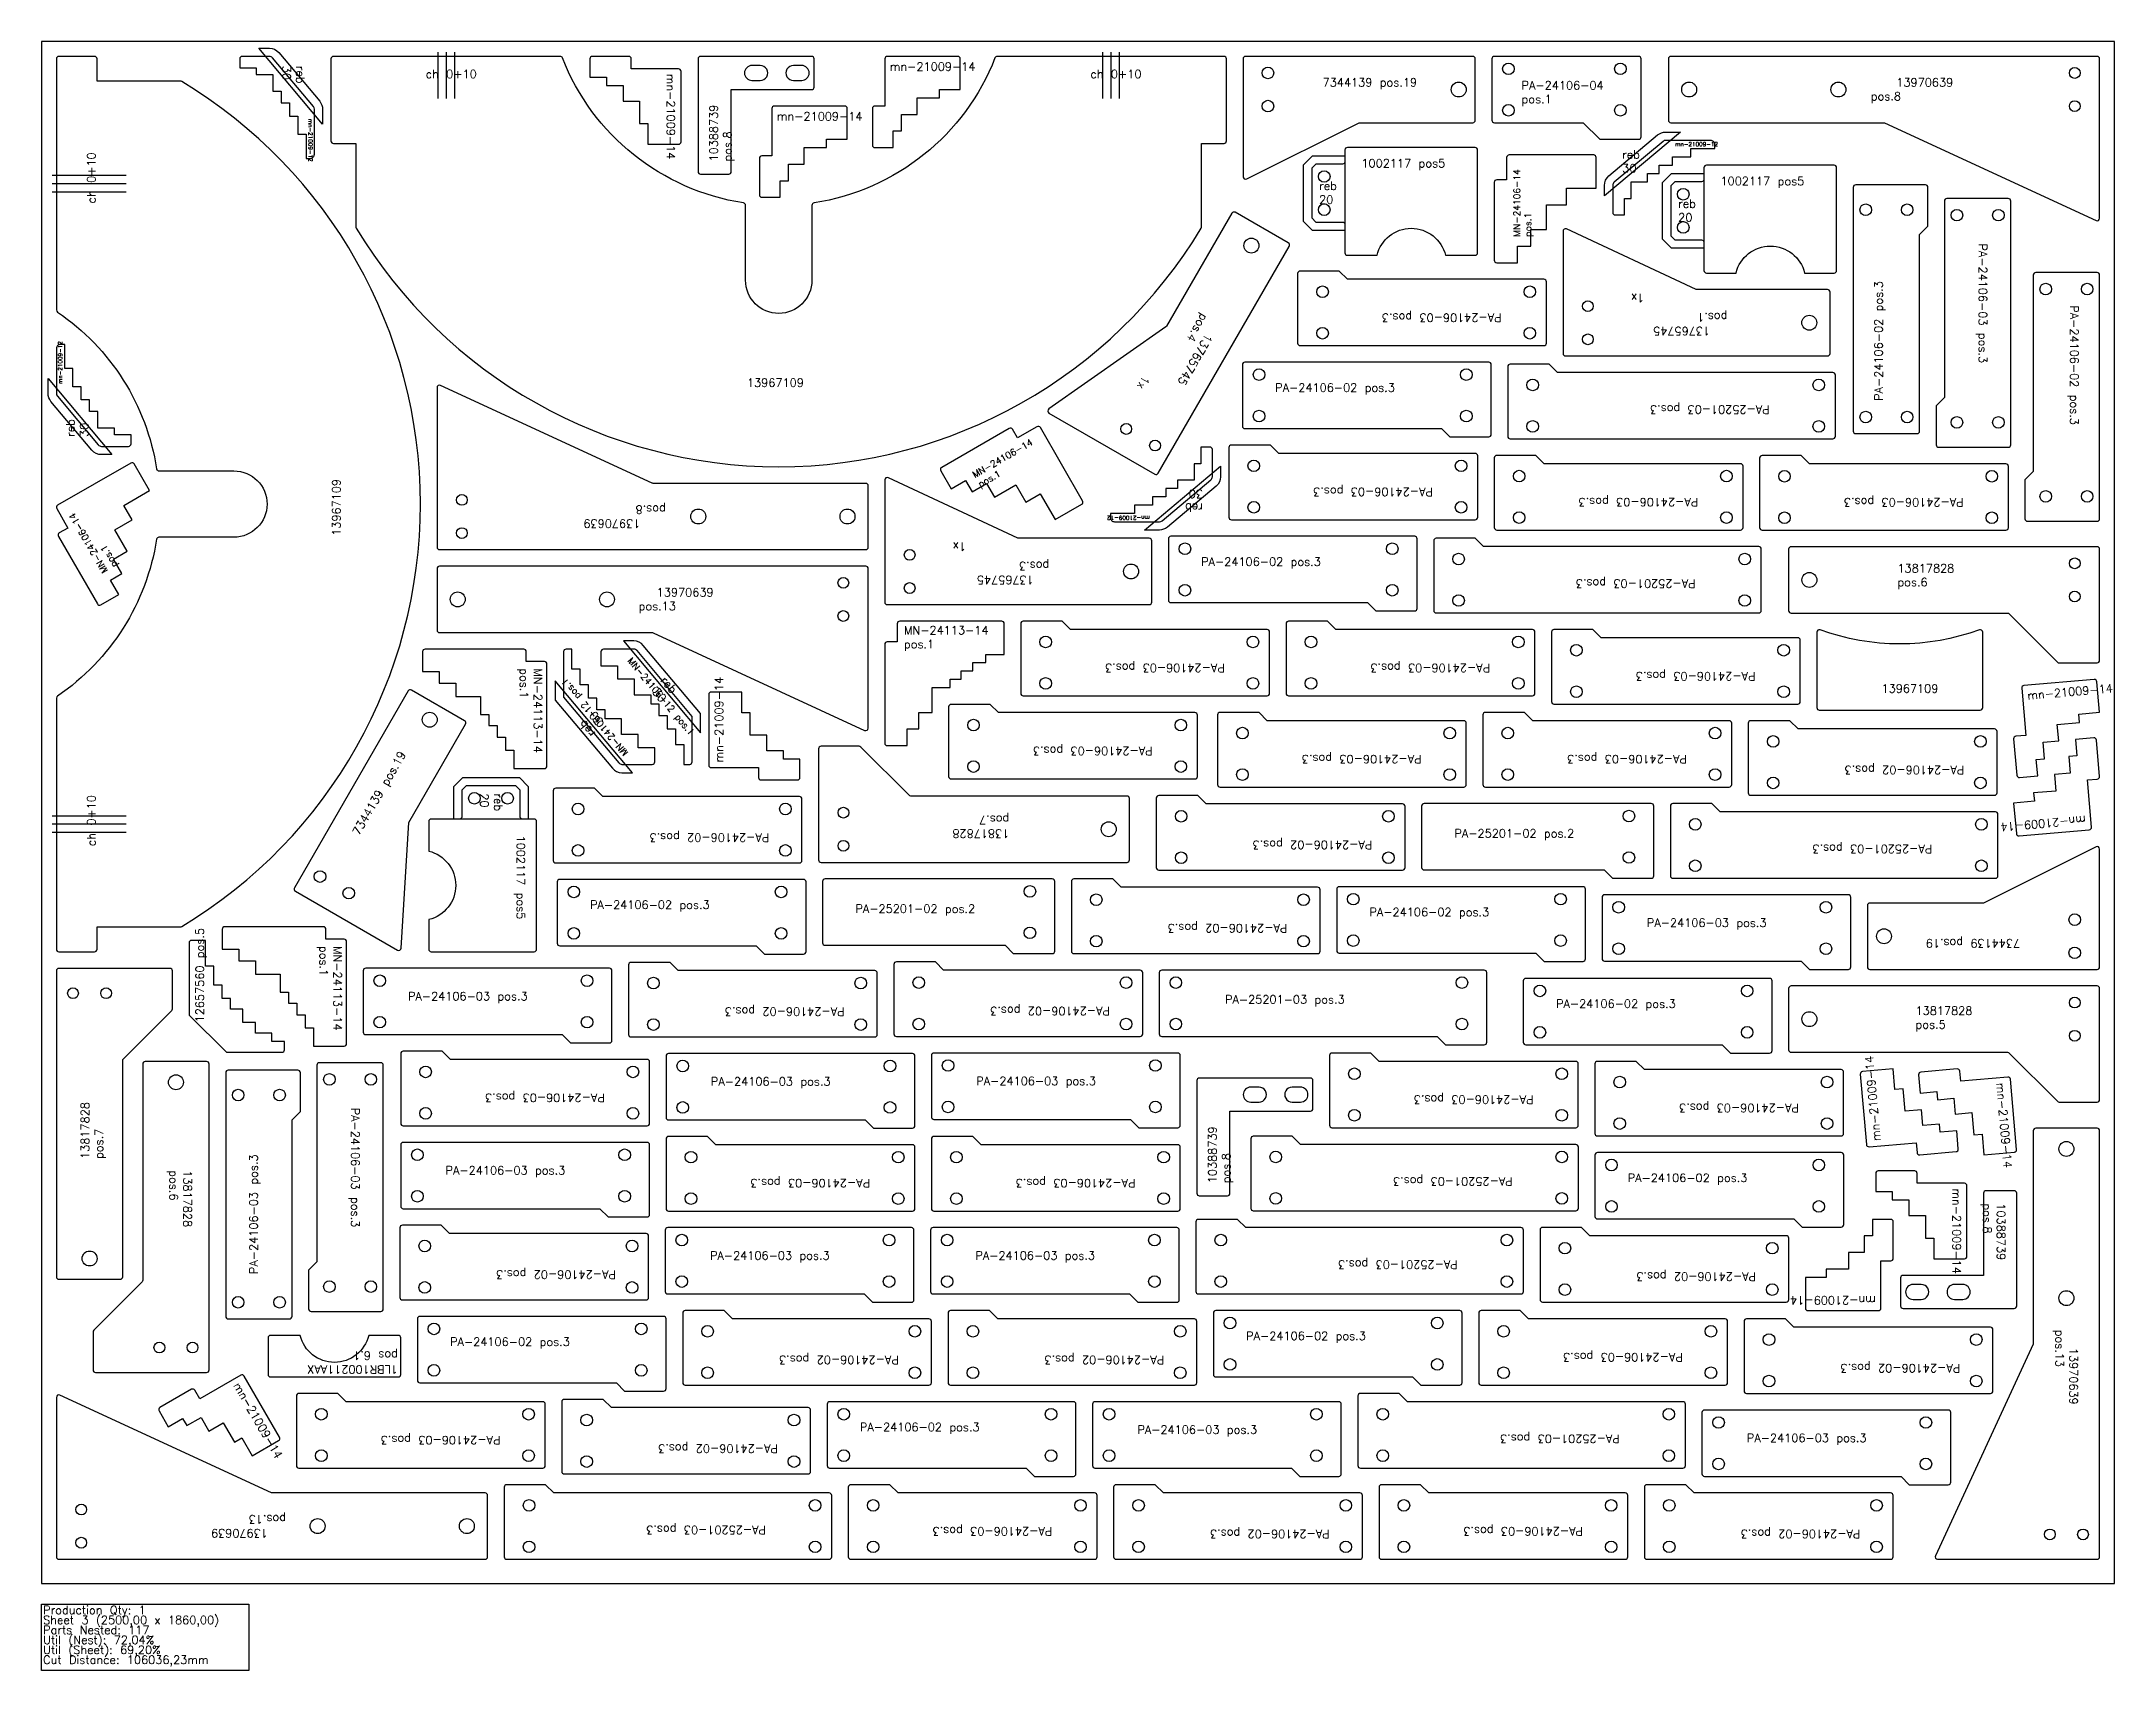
# Model space of a CAD drawing. Header units: millimetres. Extents: x 5250 to 7750, y -105 to 1860.
import ezdxf

# ---------------------------------------------------------------- set-up
doc = ezdxf.new("R2010")
doc.units = ezdxf.units.MM
for name, color, linetype in [('1002117', 7, 'Continuous'), ('10388739v0', 7, 'Continuous'), ('12657560', 7, 'Continuous'), ('13765745v0', 7, 'Continuous'), ('13817828', 7, 'Continuous'), ('13967109', 7, 'Continuous'), ('13970639v0', 7, 'Continuous'), ('1LBR100211AAX', 7, 'Continuous'), ('7344139', 7, 'Continuous'), ('Chanfro', 7, 'Continuous'), ('MN-21009-12', 7, 'Continuous'), ('MN-21009-14', 7, 'Continuous'), ('MN-24106-12', 7, 'Continuous'), ('MN-24106-14', 7, 'Continuous'), ('MN-24113-14', 7, 'Continuous'), ('PA-24106-02', 7, 'Continuous'), ('PA-24106-04', 7, 'Continuous'), ('PA-24106-06', 7, 'Continuous'), ('PA-25201-02', 7, 'Continuous'), ('PA-25201-03', 7, 'Continuous'), ('reb 30', 6, 'Continuous'), ('Rebaixo', 6, 'Continuous'), ('sheet', 24, 'Continuous'), ('Stats', 7, 'Continuous'), ('Texto', 7, 'Continuous')]:
    doc.layers.add(name, color=color, linetype=linetype)
doc.styles.get("Standard").update_dxf_attribs({"font": 'txt.shx'})

msp = doc.modelspace()

# ---------------------------------------------------------------- texts
at = {"layer": 'Chanfro', "color": 5}
for p in [(5713.3, 1815.7), (6514.9, 1815.7)]:
    msp.add_text('ch 0+10', height=10, dxfattribs=at).set_placement(p)
for p in [(5315.2, 1664.6), (5315.2, 889.4)]:
    msp.add_text('ch 0+10', height=10, rotation=90, dxfattribs=at).set_placement(p)
at = {"layer": 'reb 30', "color": 7, "char_height": 10, "attachment_point": 1}
for insert, rotation in [((5567.2, 1830.6), 270), ((6650.6, 1292.6), 180)]:
    msp.add_mtext_dynamic_manual_height_columns('reb 30', width=43.323, gutter_width=12.5, heights=[0], dxfattribs=dict(at, insert=insert, rotation=rotation))
at = {"layer": 'reb 30', "color": 7, "insert": (7156.3, 1728.7), "char_height": 10, "attachment_point": 1}
msp.add_mtext_dynamic_manual_height_columns('reb 30', width=43.323, gutter_width=12.5, heights=[0], dxfattribs=at)
at = {"layer": 'reb 30', "color": 6, "insert": (5279.9, 1383), "char_height": 10, "attachment_point": 1, "rotation": 90}
msp.add_mtext_dynamic_manual_height_columns('reb 30', width=43.323, gutter_width=12.5, heights=[0], dxfattribs=at)
at = {"layer": 'Rebaixo', "color": 4, "char_height": 10, "attachment_point": 1}
for insert in [(6790.8, 1690.9), (7223.8, 1669.4)]:
    msp.add_mtext_dynamic_manual_height_columns('reb\\P20', width=33.653, gutter_width=12.5, heights=[0], dxfattribs=dict(at, insert=insert))
at = {"layer": 'Rebaixo', "color": 1, "char_height": 10, "attachment_point": 3}
for insert, rotation in [((6017.4, 1079), 310), ((5896.9, 1036), 130)]:
    msp.add_mtext_dynamic_manual_height_columns('reb 30', width=41.3, gutter_width=12.5, heights=[0], dxfattribs=dict(at, insert=insert, rotation=rotation))
at = {"layer": 'Rebaixo', "color": 4, "insert": (5805.9, 953.1), "char_height": 10, "attachment_point": 1, "rotation": 270}
msp.add_mtext_dynamic_manual_height_columns('reb\\P20', width=33.653, gutter_width=12.5, heights=[0], dxfattribs=at)
at = {"layer": 'Stats', "color": 60}
for s, p in [('Sheet 3 (2500,00 x 1860,00)', (5252, -49)), ('Production Qty: 1', (5252, -37)), ('Parts Nested: 117', (5252, -61)), ('Util (Nest): 72,04%', (5252, -73)), ('Util (Sheet): 69,20%', (5252, -85)), ('Cut Distance: 106036,23mm', (5252, -97))]:
    msp.add_text(s, height=10, dxfattribs=at).set_placement(p)
at = {"layer": 'Texto', "color": 5, "char_height": 10, "attachment_point": 1}
for s, insert, width in [('mn-21009-14', (6273, 1834.7), 73.077), ('7344139 pos.19', (6795, 1815.7), 113.695), ('PA-24106-04 pos.1', (7034.9, 1812.1), 110.243), ('{\\W3.451951; }13970639 pos.8', (7456.1, 1815.6), 124.873), ('mn-21009-14', (6136.8, 1774.7), 73.077), ('13967109', (6100.8, 1453.4), 333.596), ('PA-24106-02 pos.3', (6737.8, 1447.5), 196.507), ('PA-24106-02 pos.3', (6648.5, 1237.5), 196.507), ('13817828\\Ppos.6', (7488.2, 1229.5), 148.052), ('{\\W2.453708; }13970639 pos.13', (5970.1, 1200.6), 124.873), ('MN-24113-14 pos.1', (6290.1, 1154.8), 107.083), ('13967109', (7469, 1084.5), 333.596), ('PA-25201-02 pos.2', (6954, 909.8), 196.144), ('PA-24106-02 pos.3', (5911.5, 823.7), 196.507), ('PA-25201-02 pos.2', (6231.6, 818.9), 196.144), ('PA-24106-02 pos.3', (6851.5, 814.9), 196.507), ('PA-24106-03 pos.3', (7186, 802), 219.476), ('PA-24106-03 pos.3', (5692, 713.4), 219.476), ('PA-25201-03 pos.3', (6677.3, 709.5), 197.77), ('PA-24106-02 pos.3', (7076.5, 704.3), 196.507), ('13817828\\Ppos.5', (7510, 695.9), 148.052), ('PA-24106-03 pos.3', (6057.3, 610.6), 219.476), ('PA-24106-03 pos.3', (6377.3, 611.2), 219.476), ('PA-24106-03 pos.3', (5737.3, 503.4), 219.476), ('PA-24106-02 pos.3', (7162.9, 494.3), 196.507), ('PA-24106-03 pos.3', (6056.2, 400.6), 219.476), ('PA-24106-03 pos.3', (6376.2, 400.6), 219.476), ('PA-24106-02 pos.3', (6702.8, 303.7), 196.507), ('PA-24106-02 pos.3', (5742.8, 296.6), 196.507), ('PA-24106-02 pos.3', (6237, 193.7), 196.507), ('PA-24106-03 pos.3', (6571.6, 190.6), 219.476), ('PA-24106-03 pos.3', (7306.6, 180.6), 219.476)]:
    msp.add_mtext(s, dxfattribs=dict(at, insert=insert, width=width))
at = {"layer": 'Texto', "color": 5, "attachment_point": 1}
for s, insert, char_height, width, rotation in [('mn-21009-14', (6014, 1821.1), 10, 73.077, 270), ('10388739 pos.8', (6055.6, 1715.2), 10, 102.664, 90), ('MN-24106-14 pos.1', (7025.2, 1624.3), 8, 98.807, 90), ('PA-24106-03 pos.3', (7596.2, 1616.4), 10, 219.476, 270), ('{\\W3.46029; }1x', (7182.8, 1545.6), 10, 39.992, 180), ('PA-24106-02 pos.3', (7460.4, 1426.5), 10, 196.507, 90), ('{\\W2.093042; }13765745 pos.4', (6672.1, 1519.5), 10, 114.263, 240), ('PA-24106-03 pos.3', (7010.8, 1521.7), 10, 219.476, 180), ('{\\W2.336452; }13765745 pos.1', (7283.1, 1505.6), 10, 114.263, 180), ('PA-24106-02 pos.3', (7706.5, 1541.8), 10, 196.507, 270), ('{\\W3.46029; }1x', (6587.3, 1452.6), 10, 39.992, 240), ('PA-25201-03 pos.3', (7334.1, 1411), 10, 197.77, 180), ('MN-24106-14 pos.1', (6371.7, 1340.2), 8, 98.807, 30), ('13967109', (5600.6, 1263.7), 10, 333.596, 90), ('PA-24106-03 pos.3', (6928, 1311.7), 10, 219.476, 180), ('{\\W3.451951; }13970639 pos.8', (6002.9, 1273.4), 10, 124.873, 180), ('PA-24106-03 pos.3', (7248, 1299.3), 10, 219.476, 180), ('PA-24106-03 pos.3', (7568, 1299.1), 10, 219.476, 180), ('MN-24106-14 pos.1', (5323.5, 1217.6), 8, 98.807, 120), ('{\\W3.46029; }1x', (6364.9, 1245.5), 10, 39.992, 180), ('{\\W2.08777; }13765745 pos.3', (6465.3, 1205.5), 10, 114.263, 180), ('PA-25201-03 pos.3', (7244.7, 1201), 10, 197.77, 180), ('MN-24113-14 pos.1', (5853.7, 1103.9), 10, 107.083, 270), ('PA-24106-03 pos.3', (6677, 1099.3), 10, 219.476, 180), ('PA-24106-03 pos.3', (6997, 1099.3), 10, 219.476, 180), ('PA-24106-03 pos.3', (7317, 1089.3), 10, 219.476, 180), ('mn-21009-14', (6062, 990.2), 10, 73.077, 90), ('mn-21009-14', (7644.4, 1076), 10, 73.077, 4.9805), ('7344139 pos.19', (5624.3, 906.5), 10, 113.695, 60), ('PA-24106-03 pos.3', (6590, 999.1), 10, 219.476, 180), ('PA-24106-03 pos.3', (6914.3, 989.3), 10, 219.476, 180), ('PA-24106-03 pos.3', (7234.3, 989.3), 10, 219.476, 180), ('PA-24106-02 pos.3', (7568.8, 976.2), 10, 196.507, 180), ('13817828\\Ppos.7', (6417.1, 899.4), 10, 148.052, 180), ('mn-21009-14', (7715.9, 916.2), 10, 73.077, 184.9805), ('PA-24106-02 pos.3', (6127.7, 894.7), 10, 196.507, 180), ('PA-24106-02 pos.3', (6854.9, 885.9), 10, 196.507, 180), ('PA-25201-03 pos.3', (7530.1, 881), 10, 197.77, 180), ('12657560 pos.5', (5435.9, 676.8), 10, 151.221, 90), ('PA-24106-02 pos.3', (6752.5, 785.4), 10, 196.507, 180), ('7344139 pos.19', (7636.2, 767.1), 10, 113.695, 180), ('MN-24113-14 pos.1', (5612.1, 769), 10, 107.083, 270), ('PA-24106-02 pos.3', (6218.5, 684.7), 10, 196.507, 180), ('PA-24106-02 pos.3', (6538.5, 685.4), 10, 196.507, 180), ('mn-21009-14', (7457.8, 533.1), 10, 73.077, 94.9805), ('mn-21009-14', (7617.5, 604.6), 10, 73.077, 274.9805), ('13817828\\Ppos.7', (5297.6, 512.1), 10, 148.052, 90), ('PA-24106-03 pos.3', (5929.3, 580.8), 10, 219.476, 180), ('PA-24106-03 pos.3', (7049.3, 578.5), 10, 219.476, 180), ('PA-24106-03 pos.3', (7369.3, 568.5), 10, 219.476, 180), ('PA-24106-03 pos.3', (5633.5, 574), 10, 219.476, 270), ('10388739 pos.8', (6657.1, 482.8), 10, 102.664, 90), ('PA-24106-03 pos.3', (5500.8, 373.2), 10, 219.476, 90), ('13817828\\Ppos.6', (5431.2, 498.4), 10, 148.052, 270), ('PA-24106-03 pos.3', (6249.3, 477.9), 10, 219.476, 180), ('PA-24106-03 pos.3', (6569.3, 477.9), 10, 219.476, 180), ('PA-25201-03 pos.3', (7024.2, 479.9), 10, 197.77, 180), ('mn-21009-14', (7564.7, 476.7), 10, 73.077, 270), ('10388739 pos.8', (7618.2, 458.5), 10, 102.664, 270), ('PA-24106-02 pos.3', (5942.7, 367.6), 10, 196.507, 180), ('PA-25201-03 pos.3', (6957.9, 379.5), 10, 197.77, 180), ('PA-24106-02 pos.3', (7317.7, 365.1), 10, 196.507, 180), ('mn-21009-14', (7462.2, 336.5), 10, 73.077, 180), ('{\\W2.453708; }13970639 pos.13', (7705.6, 306.1), 10, 124.873, 270), ('1LBR100211AAX pos 6.1', (5679.8, 253.1), 10, 131.995, 180), ('PA-24106-02 pos.3', (6283.9, 264.7), 10, 196.507, 180), ('PA-24106-02 pos.3', (6603.9, 264.7), 10, 196.507, 180), ('PA-24106-03 pos.3', (7229.3, 267.9), 10, 219.476, 180), ('PA-24106-02 pos.3', (7563.9, 254.7), 10, 196.507, 180), ('mn-21009-14', (5489.7, 243.9), 10, 73.077, 300), ('PA-24106-03 pos.3', (5803.5, 167.9), 10, 219.476, 180), ('PA-25201-03 pos.3', (7153.3, 169.5), 10, 197.77, 180), ('PA-24106-02 pos.3', (6138.1, 157.6), 10, 196.507, 180), ('{\\W2.453708; }13970639 pos.13', (5544.9, 55.6), 10, 124.873, 180), ('PA-25201-03 pos.3', (6123.7, 59.5), 10, 197.77, 180), ('PA-24106-03 pos.3', (6469, 57.9), 10, 219.476, 180), ('PA-24106-02 pos.3', (6803.5, 54.7), 10, 196.507, 180), ('PA-24106-03 pos.3', (7109, 57.9), 10, 219.476, 180), ('PA-24106-02 pos.3', (7443.5, 54.7), 10, 196.507, 180)]:
    msp.add_mtext(s, dxfattribs=dict(at, insert=insert, char_height=char_height, width=width, rotation=rotation))
at = {"layer": 'Texto', "color": 7, "char_height": 5, "width": 130.669, "attachment_point": 1}
for insert, rotation in [((5577, 1766.7), 270), ((6586.7, 1282.8), 180)]:
    msp.add_mtext('mn-21009-12', dxfattribs=dict(at, insert=insert, rotation=rotation))
at = {"layer": 'Texto', "color": 7, "insert": (7220.1, 1738.6), "char_height": 5, "width": 130.669, "attachment_point": 1}
msp.add_mtext('mn-21009-12', dxfattribs=at)
at = {"layer": 'Texto', "color": 4, "char_height": 10, "width": 126.181, "attachment_point": 1}
for insert in [(6841.8, 1718.1), (7274.8, 1696.6)]:
    msp.add_mtext('1002117 pos5', dxfattribs=dict(at, insert=insert))
at = {"layer": 'Texto', "color": 6, "insert": (5270.1, 1446.8), "char_height": 5, "width": 130.669, "attachment_point": 1, "rotation": 90}
msp.add_mtext('mn-21009-12', dxfattribs=at)
at = {"layer": 'Texto', "color": 1, "char_height": 8, "width": 165.391, "attachment_point": 1}
for insert, rotation in [((5962.3, 1117.9), 310), ((5952, 997.1), 130)]:
    msp.add_mtext('MN-24106-12 pos.1', dxfattribs=dict(at, insert=insert, rotation=rotation))
at = {"layer": 'Texto', "color": 4, "insert": (5833.1, 902.2), "char_height": 10, "width": 126.181, "attachment_point": 1, "rotation": 270}
msp.add_mtext('1002117 pos5', dxfattribs=at)

# ---------------------------------------------------------------- linework, layer by layer
at = {"layer": '1002117', "color": 4}
for points in [[(6978.9, 1602.1, 0.414214), (6981.9, 1605.1), (6981.9, 1729.1, 0.414214), (6978.9, 1732.1), (6824.9, 1732.1, 0.414214), (6821.9, 1729.1), (6821.9, 1715.1, -0.414214), (6818.9, 1712.1), (6786.9, 1712.1), (6781.9, 1707.1), (6781.9, 1647.1), (6786.9, 1642.1), (6818.9, 1642.1, -0.414214), (6821.9, 1639.1), (6821.9, 1605.1, 0.414214), (6824.9, 1602.1), (6860.6, 1602.1, -0.786796), (6943.2, 1602.1)], [(7411.9, 1580.7, 0.414214), (7414.9, 1583.7), (7414.9, 1707.7, 0.414214), (7411.9, 1710.7), (7257.9, 1710.7, 0.414214), (7254.9, 1707.7), (7254.9, 1693.7, -0.414214), (7251.9, 1690.7), (7219.9, 1690.7), (7214.9, 1685.7), (7214.9, 1625.7), (7219.9, 1620.7), (7251.9, 1620.7, -0.414214), (7254.9, 1617.7), (7254.9, 1583.7, 0.414214), (7257.9, 1580.7), (7293.6, 1580.7, -0.786796), (7376.2, 1580.7)], [(5717.1, 765.1, 0.414214), (5720.1, 762.1), (5844.1, 762.1, 0.414214), (5847.1, 765.1), (5847.1, 919.1, 0.414214), (5844.1, 922.1), (5830.1, 922.1, -0.414214), (5827.1, 925.1), (5827.1, 957.1), (5822.1, 962.1), (5762.1, 962.1), (5757.1, 957.1), (5757.1, 925.1, -0.414214), (5754.1, 922.1), (5720.1, 922.1, 0.414214), (5717.1, 919.1), (5717.1, 883.4, -0.786796), (5717.1, 800.8)]]:
    msp.add_lwpolyline(points, format="xyb", close=True, dxfattribs=at)
for centre in [(6796.9, 1697.1), (7229.9, 1675.7), (6796.9, 1657.1), (7229.9, 1635.7), (5772.1, 947.1), (5812.1, 947.1)]:
    msp.add_circle(centre, 7, dxfattribs=at)
at = {"layer": '10388739v0', "color": 5}
for points in [[(6081.8, 1703), (6081.8, 1802), (6178.8, 1802, 0.414214), (6181.8, 1805), (6181.8, 1839, 0.414214), (6178.8, 1842), (6044.8, 1842, 0.414214), (6041.8, 1839), (6041.8, 1703, 0.414214), (6044.8, 1700), (6078.8, 1700, 0.414214)], [(6116.8, 1831), (6106.8, 1831, 0.999975), (6106.8, 1813), (6116.8, 1813, 1.000025)], [(6166.8, 1813, 0.999971), (6166.8, 1831), (6156.8, 1831, 1.000029), (6156.8, 1813)], [(6683.3, 470.7), (6683.3, 569.7), (6780.3, 569.7, 0.414214), (6783.3, 572.7), (6783.3, 606.7, 0.414214), (6780.3, 609.7), (6646.3, 609.7, 0.414214), (6643.3, 606.7), (6643.3, 470.7, 0.414214), (6646.3, 467.7), (6680.3, 467.7, 0.414214)], [(6718.3, 598.7), (6708.3, 598.7, 0.999965), (6708.3, 580.7), (6718.3, 580.7, 1.000035)], [(6768.3, 580.7, 0.999958), (6768.3, 598.7), (6758.3, 598.7, 1.000042), (6758.3, 580.7)], [(7592, 470.7), (7592, 371.7), (7495, 371.7, 0.414214), (7492, 368.7), (7492, 334.7, 0.414214), (7495, 331.7), (7629, 331.7, 0.414214), (7632, 334.7), (7632, 470.7, 0.414214), (7629, 473.7), (7595, 473.7, 0.414214)], [(7507, 360.7, 0.999975), (7507, 342.7), (7517, 342.7, 1.000025), (7517, 360.7)], [(7557, 342.7), (7567, 342.7, 0.999971), (7567, 360.7), (7557, 360.7, 0.999975)]]:
    msp.add_lwpolyline(points, format="xyb", close=True, dxfattribs=at)
at = {"layer": '12657560', "color": 5}
msp.add_lwpolyline([(5448, 775.7), (5431, 775.7, 0.414214), (5428, 772.7), (5428, 685.7), (5473, 640.7), (5540, 640.7, 0.414214), (5543, 643.7), (5543, 653.7), (5528, 653.7), (5528, 663.7), (5508, 663.7), (5508, 676.7), (5493, 676.7), (5493, 692.7), (5478, 692.7), (5478, 705.7), (5468, 705.7), (5468, 721.7), (5458, 721.7), (5458, 744.7), (5448, 744.7)], format="xyb", close=True, dxfattribs=at)
at = {"layer": '13765745v0', "color": 5}
for points in [[(6689.5, 1653.9, 0.414214), (6685.4, 1652.8), (6606.7, 1516.6, -0.109518), (6605.9, 1515.6), (6464.8, 1416.8, 0.548619), (6465, 1411.8), (6592.6, 1338.1, 0.414214), (6596.7, 1339.2), (6754.7, 1612.8, 0.414214), (6753.6, 1616.9)], [(7406.9, 1557.7, 0.414214), (7403.9, 1560.7), (7246.5, 1560.7, -0.109518), (7245.3, 1561), (7089.1, 1633.8, 0.548619), (7084.9, 1631.1), (7084.9, 1483.7, 0.414214), (7087.9, 1480.7), (7403.9, 1480.7, 0.414214), (7406.9, 1483.7)], [(6589, 1257.7, 0.414214), (6586, 1260.7), (6428.7, 1260.7, -0.109518), (6427.4, 1261), (6271.3, 1333.8, 0.548619), (6267, 1331.1), (6267, 1183.7, 0.414214), (6270, 1180.7), (6586, 1180.7, 0.414214), (6589, 1183.7)]]:
    msp.add_lwpolyline(points, format="xyb", close=True, dxfattribs=at)
for centre, radius in [((6709.1, 1613.8), 9), ((7114.9, 1540.7), 6.5), ((7381.9, 1520.7), 9), ((7114.9, 1500.7), 6.5), ((6558.2, 1392.6), 6.5), ((6592.9, 1372.6), 6.5), ((6297, 1240.7), 6.5), ((6564, 1220.7), 9), ((6297, 1200.7), 6.5)]:
    msp.add_circle(centre, radius, dxfattribs=at)
at = {"layer": '13817828', "color": 5}
for points in [[(7620.8, 1170.5, -0.198912), (7622.9, 1169.6), (7681.1, 1111.3, 0.198912), (7683.2, 1110.5), (7729, 1110.5, 0.414214), (7732, 1113.5), (7732, 1247.5, 0.414214), (7729, 1250.5), (7360, 1250.5, 0.414214), (7357, 1247.5), (7357, 1173.5, 0.414214), (7360, 1170.5)], [(6298.4, 949.8, -0.198912), (6296.3, 950.7), (6238, 1008.9, 0.198912), (6235.9, 1009.8), (6190.1, 1009.8, 0.414214), (6187.1, 1006.8), (6187.1, 872.8, 0.414214), (6190.1, 869.8), (6559.1, 869.8, 0.414214), (6562.1, 872.8), (6562.1, 946.8, 0.414214), (6559.1, 949.8)], [(5348, 630.8, -0.198912), (5348.9, 632.9), (5407.1, 691.1, 0.198912), (5408, 693.2), (5408, 739, 0.414214), (5405, 742), (5271, 742, 0.414214), (5268, 739), (5268, 370, 0.414214), (5271, 367), (5345, 367, 0.414214), (5348, 370)], [(7620.8, 640.7, -0.198912), (7622.9, 639.8), (7681.1, 581.6, 0.198912), (7683.2, 580.7), (7729, 580.7, 0.414214), (7732, 583.7), (7732, 717.7, 0.414214), (7729, 720.7), (7360, 720.7, 0.414214), (7357, 717.7), (7357, 643.7, 0.414214), (7360, 640.7)], [(5372.2, 365.9, -0.198912), (5371.3, 363.7), (5313.1, 305.5, 0.198912), (5312.2, 303.4), (5312.2, 257.6, 0.414214), (5315.2, 254.6), (5449.2, 254.6, 0.414214), (5452.2, 257.6), (5452.2, 626.6, 0.414214), (5449.2, 629.6), (5375.2, 629.6, 0.414214), (5372.2, 626.6)]]:
    msp.add_lwpolyline(points, format="xyb", close=True, dxfattribs=at)
for centre, radius in [((7702, 1230.5), 6.5), ((7382, 1210.5), 9), ((7702, 1190.5), 6.5), ((6217.1, 929.8), 6.5), ((6537.1, 909.8), 9), ((6217.1, 889.8), 6.5), ((5288, 712), 6.5), ((5328, 712), 6.5), ((7702, 700.7), 6.5), ((7382, 680.7), 9), ((7702, 660.7), 6.5), ((5412.2, 604.6), 9), ((5308, 392), 9), ((5392.2, 284.6), 6.5), ((5432.2, 284.6), 6.5)]:
    msp.add_circle(centre, radius, dxfattribs=at)
at = {"layer": '13967109', "color": 5}
for points in [[(5317, 765), (5317, 792), (5417.6, 792, 0.136464), (5419.2, 792.4, 0.564815), (5419.2, 1811.6, 0.136464), (5417.6, 1812), (5317, 1812), (5317, 1839, 0.414214), (5314, 1842), (5271, 1842, 0.414214), (5268, 1839), (5268, 1536.1, 0.24848), (5269.3, 1533.6, -0.208353), (5388.7, 1344.5, 0.370211), (5391.7, 1342), (5482, 1342, -0.999994), (5482, 1262), (5391.7, 1262, 0.370211), (5388.7, 1259.5, -0.208353), (5269.3, 1070.4, 0.24848), (5268, 1067.9), (5268, 765, 0.414214), (5271, 762), (5314, 762, 0.414214)], [(5602.1, 1737), (5629.1, 1737), (5629.1, 1636.4, 0.136464), (5629.6, 1634.8, 0.564815), (6648.7, 1634.8, 0.136464), (6649.1, 1636.4), (6649.1, 1737), (6676.1, 1737, 0.414214), (6679.1, 1740), (6679.1, 1839, 0.414214), (6676.1, 1842), (6402.7, 1842, 0.308866), (6399.9, 1840.1, -0.267561), (6181.7, 1665.3, 0.370211), (6179.1, 1662.3), (6179.1, 1572, -0.999999), (6099.1, 1572), (6099.1, 1662.3, 0.370211), (6096.6, 1665.3, -0.267561), (5878.3, 1840.1, 0.308866), (5875.5, 1842), (5602.1, 1842, 0.414214), (5599.1, 1839), (5599.1, 1740, 0.414214)], [(7391, 1056.5, 0.414214), (7394, 1053.5), (7588, 1053.5, 0.414214), (7591, 1056.5), (7591, 1147.4, 0.520816), (7587, 1150.3, -0.176731), (7395, 1150.3, 0.520816), (7391, 1147.4)]]:
    msp.add_lwpolyline(points, format="xyb", close=True, dxfattribs=at)
at = {"layer": '13970639v0', "color": 5}
for points in [[(7212, 1765, 0.414214), (7215, 1762), (7471.3, 1762, -0.108525), (7472.6, 1761.7), (7727.7, 1644, 0.547343), (7732, 1646.7), (7732, 1839, 0.414214), (7729, 1842), (7215, 1842, 0.414214), (7212, 1839)], [(6247, 1324, 0.414214), (6244, 1327), (5987.7, 1327, -0.108525), (5986.4, 1327.3), (5731.3, 1445, 0.547343), (5727, 1442.3), (5727, 1250, 0.414214), (5730, 1247), (6244, 1247, 0.414214), (6247, 1250)], [(5727, 1150, 0.414214), (5730, 1147), (5986.3, 1147, -0.108525), (5987.6, 1146.7), (6242.7, 1029, 0.547343), (6247, 1031.7), (6247, 1224, 0.414214), (6244, 1227), (5730, 1227, 0.414214), (5727, 1224)], [(7655, 549.2, 0.414214), (7652, 546.2), (7652, 289.9, -0.108525), (7651.7, 288.6), (7534, 33.5, 0.547343), (7536.7, 29.2), (7729, 29.2, 0.414214), (7732, 32.2), (7732, 546.2, 0.414214), (7729, 549.2)], [(5788, 106.2, 0.414214), (5785, 109.2), (5528.7, 109.2, -0.108525), (5527.4, 109.5), (5272.3, 227.2, 0.547343), (5268, 224.5), (5268, 32.2, 0.414214), (5271, 29.2), (5785, 29.2, 0.414214), (5788, 32.2)]]:
    msp.add_lwpolyline(points, format="xyb", close=True, dxfattribs=at)
for centre, radius in [((7702, 1822), 6.5), ((7237, 1802), 9), ((7417, 1802), 9), ((7702, 1782), 6.5), ((5757, 1307), 6.5), ((6042, 1287), 9), ((6222, 1287), 9), ((5757, 1267), 6.5), ((6217, 1207), 6.5), ((5752, 1187), 9), ((5932, 1187), 9), ((6217, 1167), 6.5), ((7692, 524.2), 9), ((7692, 344.2), 9), ((5298, 89.2), 6.5), ((5583, 69.2), 9), ((5763, 69.2), 9), ((5298, 49.2), 6.5), ((7672, 59.2), 6.5), ((7712, 59.2), 6.5)]:
    msp.add_circle(centre, radius, dxfattribs=at)
at = {"layer": '1LBR100211AAX', "color": 5}
msp.add_lwpolyline([(5683.3, 252.2), (5683.3, 296.2, 0.414214), (5680.3, 299.2), (5644.6, 299.2, -0.786796), (5562, 299.2), (5526.3, 299.2, 0.414214), (5523.3, 296.2), (5523.3, 252.2, 0.414214), (5526.3, 249.2), (5680.3, 249.2, 0.414214)], format="xyb", close=True, dxfattribs=at)
at = {"layer": '7344139', "color": 5}
for points in [[(6703.5, 1694.2), (6839.1, 1762), (6976.1, 1762, 0.414214), (6979.1, 1765), (6979.1, 1839, 0.414214), (6976.1, 1842), (6702.1, 1842, 0.414214), (6699.1, 1839), (6699.1, 1696.9, 0.557537)], [(5683.8, 766.5), (5692.9, 917.9), (5761.4, 1036.6, 0.414214), (5760.3, 1040.7), (5696.2, 1077.7, 0.414214), (5692.1, 1076.6), (5555.1, 839.3, 0.414214), (5556.2, 835.2), (5679.3, 764.1, 0.557537)], [(7727.7, 888.6), (7592, 820.7), (7455, 820.7, 0.414214), (7452, 817.7), (7452, 743.7, 0.414214), (7455, 740.7), (7729, 740.7, 0.414214), (7732, 743.7), (7732, 885.9, 0.557537)]]:
    msp.add_lwpolyline(points, format="xyb", close=True, dxfattribs=at)
for centre, radius in [((6729.1, 1822), 7), ((6959.1, 1802), 9), ((6729.1, 1782), 7), ((5718.2, 1041.9), 9), ((5585.9, 852.7), 7), ((5620.6, 832.7), 7), ((7702, 800.7), 7), ((7472, 780.7), 9), ((7702, 760.7), 7)]:
    msp.add_circle(centre, radius, dxfattribs=at)
at = {"layer": 'Chanfro', "color": 5}
for p, q in [((5728.4, 1791), (5728.4, 1847)), ((5738.4, 1791), (5738.4, 1847)), ((5748.4, 1791), (5748.4, 1847)), ((6529.9, 1791), (6529.9, 1847)), ((6539.9, 1791), (6539.9, 1847)), ((6549.9, 1791), (6549.9, 1847)), ((5352, 1698.3), (5263, 1698.3)), ((5352, 1688.3), (5263, 1688.3)), ((5352, 1678.3), (5263, 1678.3)), ((5352, 925.7), (5263, 925.7)), ((5352, 915.7), (5263, 915.7)), ((5352, 905.7), (5263, 905.7))]:
    msp.add_line(p, q, dxfattribs=at)
at = {"layer": 'MN-21009-12', "color": 7}
for points in [[(5509.1, 1820), (5529.1, 1820), (5529.1, 1800), (5539.1, 1800), (5539.1, 1786), (5549.1, 1786), (5549.1, 1770), (5559.1, 1770), (5559.1, 1748), (5569.1, 1748), (5569.1, 1719), (5574.1, 1719, 0.414214), (5579.1, 1724), (5579.1, 1778.2, 0.176327), (5578, 1781.4), (5528.6, 1840.2, 0.221695), (5524.8, 1842), (5492.1, 1842, 0.414214), (5489.1, 1839), (5489.1, 1828), (5509.1, 1828)], [(7166.9, 1670.7), (7166.9, 1690.7), (7186.9, 1690.7), (7186.9, 1700.7), (7200.9, 1700.7), (7200.9, 1710.7), (7216.9, 1710.7), (7216.9, 1720.7), (7238.9, 1720.7), (7238.9, 1730.7), (7267.9, 1730.7), (7267.9, 1735.7, 0.414214), (7262.9, 1740.7), (7208.7, 1740.7, 0.176327), (7205.5, 1739.5), (7146.6, 1690.2, 0.221695), (7144.9, 1686.3), (7144.9, 1653.7, 0.414214), (7147.9, 1650.7), (7158.9, 1650.7), (7158.9, 1670.7)], [(6640, 1350.7), (6640, 1330.7), (6620, 1330.7), (6620, 1320.7), (6606, 1320.7), (6606, 1310.7), (6590, 1310.7), (6590, 1300.7), (6568, 1300.7), (6568, 1290.7), (6539, 1290.7), (6539, 1285.7, 0.414214), (6544, 1280.7), (6598.2, 1280.7, 0.176327), (6601.4, 1281.9), (6660.2, 1331.2, 0.221695), (6662, 1335), (6662, 1367.7, 0.414214), (6659, 1370.7), (6648, 1370.7), (6648, 1350.7)]]:
    msp.add_lwpolyline(points, format="xyb", close=True, dxfattribs=at)
at = {"layer": 'MN-21009-12', "color": 6}
msp.add_lwpolyline([(5338, 1393.6), (5318, 1393.6), (5318, 1413.6), (5308, 1413.6), (5308, 1427.6), (5298, 1427.6), (5298, 1443.6), (5288, 1443.6), (5288, 1465.6), (5278, 1465.6), (5278, 1494.6), (5273, 1494.6, 0.414214), (5268, 1489.6), (5268, 1435.4, 0.176327), (5269.2, 1432.2), (5318.5, 1373.4, 0.221695), (5322.4, 1371.6), (5355, 1371.6, 0.414214), (5358, 1374.6), (5358, 1385.6), (5338, 1385.6)], format="xyb", close=True, dxfattribs=at)
at = {"layer": 'MN-21009-14', "color": 5}
for points in [[(5931.3, 1807), (5951.3, 1807), (5951.3, 1788), (5971.3, 1788), (5971.3, 1761), (5981.3, 1761), (5981.3, 1736), (6018.3, 1736, 0.414214), (6021.3, 1739), (6021.3, 1824, 0.414214), (6018.3, 1827), (5961.3, 1827), (5961.3, 1839, 0.414214), (5958.3, 1842), (5914.3, 1842, 0.414214), (5911.3, 1839), (5911.3, 1817), (5931.3, 1817)], [(6287.1, 1752), (6287.1, 1772), (6306.1, 1772), (6306.1, 1792), (6333.1, 1792), (6333.1, 1802), (6358.1, 1802), (6358.1, 1839, 0.414214), (6355.1, 1842), (6270.1, 1842, 0.414214), (6267.1, 1839), (6267.1, 1782), (6255.1, 1782, 0.414214), (6252.1, 1779), (6252.1, 1735, 0.414214), (6255.1, 1732), (6277.1, 1732), (6277.1, 1752)], [(6150.8, 1692), (6150.8, 1712), (6169.8, 1712), (6169.8, 1732), (6196.8, 1732), (6196.8, 1742), (6221.8, 1742), (6221.8, 1779, 0.414214), (6218.8, 1782), (6133.8, 1782, 0.414214), (6130.8, 1779), (6130.8, 1722), (6118.8, 1722, 0.414214), (6115.8, 1719), (6115.8, 1675, 0.414214), (6118.8, 1672), (6140.8, 1672), (6140.8, 1692)], [(6144.7, 1004.2), (6124.7, 1004.2), (6124.7, 1023.2), (6104.7, 1023.2), (6104.7, 1050.2), (6094.7, 1050.2), (6094.7, 1075.2), (6057.7, 1075.2, 0.414214), (6054.7, 1072.2), (6054.7, 987.2, 0.414214), (6057.7, 984.2), (6114.7, 984.2), (6114.7, 972.2, 0.414214), (6117.7, 969.2), (6161.7, 969.2, 0.414214), (6164.7, 972.2), (6164.7, 994.2), (6144.7, 994.2)], [(7665.6, 994.8), (7663.8, 1014.8), (7682.8, 1016.4), (7681, 1036.3), (7707.9, 1038.7), (7707, 1048.6), (7732, 1050.8), (7728.7, 1087.7, 0.414214), (7725.5, 1090.4), (7640.8, 1083, 0.414214), (7638.1, 1079.8), (7643, 1023), (7631.1, 1021.9, 0.414214), (7628.3, 1018.7), (7632.2, 974.9, 0.414214), (7635.4, 972.1), (7657.3, 974), (7655.6, 994)], [(7694.7, 997.4), (7696.5, 977.5), (7677.5, 975.8), (7679.3, 955.9), (7652.4, 953.5), (7653.3, 943.6), (7628.3, 941.4), (7631.6, 904.5, 0.414214), (7634.8, 901.8), (7719.5, 909.2, 0.414214), (7722.2, 912.4), (7717.3, 969.2), (7729.2, 970.3, 0.414214), (7731.9, 973.5), (7728.1, 1017.4, 0.414214), (7724.9, 1020.1), (7703, 1018.2), (7704.7, 998.2)], [(7538.9, 554.2), (7519, 552.5), (7517.4, 571.4), (7497.4, 569.7), (7495.1, 596.6), (7485.1, 595.7), (7483, 620.6), (7446.1, 617.4, 0.414214), (7443.4, 614.2), (7450.7, 529.5, 0.414214), (7454, 526.8), (7510.8, 531.7), (7511.8, 519.8, 0.414214), (7515.1, 517), (7558.9, 520.9, 0.414214), (7561.6, 524.1), (7559.7, 546), (7539.8, 544.3)], [(7536.4, 583.4), (7556.3, 585.2), (7558, 566.2), (7577.9, 568), (7580.2, 541.1), (7590.2, 541.9), (7592.4, 517), (7629.2, 520.2, 0.414214), (7631.9, 523.5), (7624.6, 608.2, 0.414214), (7621.3, 610.9), (7564.5, 606), (7563.5, 617.9, 0.414214), (7560.2, 620.6), (7516.4, 616.8, 0.414214), (7513.7, 613.6), (7515.6, 591.6), (7535.5, 593.4)], [(7482, 462.7), (7502, 462.7), (7502, 443.7), (7522, 443.7), (7522, 416.7), (7532, 416.7), (7532, 391.7), (7569, 391.7, 0.414214), (7572, 394.7), (7572, 479.7, 0.414214), (7569, 482.7), (7512, 482.7), (7512, 494.7, 0.414214), (7509, 497.7), (7465, 497.7, 0.414214), (7462, 494.7), (7462, 472.7), (7482, 472.7)], [(7448.2, 419.2), (7448.2, 399.2), (7429.2, 399.2), (7429.2, 379.2), (7402.2, 379.2), (7402.2, 369.2), (7377.2, 369.2), (7377.2, 332.2, 0.414214), (7380.2, 329.2), (7465.2, 329.2, 0.414214), (7468.2, 332.2), (7468.2, 389.2), (7480.2, 389.2, 0.414214), (7483.2, 392.2), (7483.2, 436.2, 0.414214), (7480.2, 439.2), (7458.2, 439.2), (7458.2, 419.2)], [(5425.2, 190.4), (5442.5, 200.4), (5452, 183.9), (5469.3, 193.9), (5482.8, 170.5), (5491.5, 175.5), (5504, 153.9), (5536, 172.4, 0.414214), (5537.1, 176.5), (5494.6, 250.1, 0.414214), (5490.5, 251.2), (5441.1, 222.7), (5435.1, 233.1, 0.414214), (5431, 234.2), (5392.9, 212.2, 0.414214), (5391.8, 208.1), (5402.8, 189), (5420.2, 199)]]:
    msp.add_lwpolyline(points, format="xyb", close=True, dxfattribs=at)
at = {"layer": 'MN-24106-12', "color": 1}
for points in [[(5889.6, 1127), (5882.6, 1127, 0.414214), (5879.6, 1124), (5879.6, 1069.1), (5946.2, 989.8, 0.221695), (5950, 988), (5986.6, 988, 0.414214), (5989.6, 991), (5989.6, 1008), (5969.6, 1008), (5969.6, 1024), (5949.6, 1024), (5949.6, 1043), (5929.6, 1043), (5929.6, 1054), (5919.6, 1054), (5919.6, 1068), (5909.6, 1068), (5909.6, 1084), (5899.6, 1084), (5899.6, 1103), (5889.6, 1103)], [(6024.7, 988), (6031.7, 988, 0.414214), (6034.7, 991), (6034.7, 1045.9), (5968.2, 1125.2, 0.221695), (5964.3, 1127), (5927.7, 1127, 0.414214), (5924.7, 1124), (5924.7, 1107), (5944.7, 1107), (5944.7, 1091), (5964.7, 1091), (5964.7, 1072), (5984.7, 1072), (5984.7, 1061), (5994.7, 1061), (5994.7, 1047), (6004.7, 1047), (6004.7, 1031), (6014.7, 1031), (6014.7, 1012), (6024.7, 1012)]]:
    msp.add_lwpolyline(points, format="xyb", close=True, dxfattribs=at)
at = {"layer": 'MN-24106-14', "color": 5}
for points in [[(7088.9, 1683.1), (7124.9, 1683.1), (7124.9, 1720.1, 0.414214), (7121.9, 1723.1), (7019.9, 1723.1, 0.414214), (7016.9, 1720.1), (7016.9, 1693.1), (7004.9, 1693.1, 0.414214), (7001.9, 1690.1), (7001.9, 1596.1, 0.414214), (7004.9, 1593.1), (7029.9, 1593.1), (7029.9, 1613.1), (7045.9, 1613.1), (7045.9, 1633.1), (7064.9, 1633.1), (7064.9, 1663.1), (7088.9, 1663.1)], [(6454.5, 1314.4), (6472.5, 1283.2), (6504.5, 1301.7, 0.414214), (6505.6, 1305.8), (6454.6, 1394.2, 0.414214), (6450.5, 1395.3), (6427.1, 1381.8), (6421.1, 1392.2, 0.414214), (6417, 1393.3), (6335.6, 1346.3, 0.414214), (6334.5, 1342.2), (6347, 1320.5), (6364.4, 1330.5), (6372.4, 1316.7), (6389.7, 1326.7), (6399.2, 1310.2), (6425.2, 1325.2), (6437.2, 1304.4)], [(5349.3, 1300.4), (5380.4, 1318.4), (5361.9, 1350.5, 0.414214), (5357.8, 1351.5), (5269.5, 1300.5, 0.414214), (5268.4, 1296.5), (5281.9, 1273.1), (5271.5, 1267.1, 0.414214), (5270.4, 1263), (5317.4, 1181.6, 0.414214), (5321.5, 1180.5), (5343.2, 1193), (5333.2, 1210.3), (5347, 1218.3), (5337, 1235.6), (5353.5, 1245.1), (5338.5, 1271.1), (5359.3, 1283.1)]]:
    msp.add_lwpolyline(points, format="xyb", close=True, dxfattribs=at)
at = {"layer": 'MN-24113-14', "color": 5}
for points in [[(6282, 1157.7), (6282, 1135.7), (6270, 1135.7, 0.414214), (6267, 1132.7), (6267, 1013.7, 0.414214), (6270, 1010.7), (6294, 1010.7), (6294, 1030.7), (6308, 1030.7), (6308, 1050.7), (6324, 1050.7), (6324, 1080.7), (6346, 1080.7), (6346, 1090.7), (6359, 1090.7), (6359, 1100.7), (6373, 1100.7), (6373, 1110.7), (6389, 1110.7), (6389, 1120.7), (6411, 1120.7), (6411, 1157.7, 0.414214), (6408, 1160.7), (6285, 1160.7, 0.414214)], [(5856.6, 1112), (5834.6, 1112), (5834.6, 1124, 0.414214), (5831.6, 1127), (5712.6, 1127, 0.414214), (5709.6, 1124), (5709.6, 1100), (5729.6, 1100), (5729.6, 1086), (5749.6, 1086), (5749.6, 1070), (5779.6, 1070), (5779.6, 1048), (5789.6, 1048), (5789.6, 1035), (5799.6, 1035), (5799.6, 1021), (5809.6, 1021), (5809.6, 1005), (5819.6, 1005), (5819.6, 983), (5856.6, 983, 0.414214), (5859.6, 986), (5859.6, 1109, 0.414214)], [(5615, 777.1), (5593, 777.1), (5593, 789.1, 0.414214), (5590, 792.1), (5471, 792.1, 0.414214), (5468, 789.1), (5468, 765.1), (5488, 765.1), (5488, 751.1), (5508, 751.1), (5508, 735.1), (5538, 735.1), (5538, 713.1), (5548, 713.1), (5548, 700.1), (5558, 700.1), (5558, 686.1), (5568, 686.1), (5568, 670.1), (5578, 670.1), (5578, 648.1), (5615, 648.1, 0.414214), (5618, 651.1), (5618, 774.1, 0.414214)]]:
    msp.add_lwpolyline(points, format="xyb", close=True, dxfattribs=at)
at = {"layer": 'PA-24106-02', "color": 5}
for points in [[(7514.9, 1627), (7524.9, 1637), (7524.9, 1684, 0.414214), (7521.9, 1687), (7437.9, 1687, 0.414214), (7434.9, 1684), (7434.9, 1390, 0.414214), (7437.9, 1387), (7511.9, 1387, 0.414214), (7514.9, 1390)], [(7652, 1341.3), (7642, 1331.3), (7642, 1284.3, 0.414214), (7645, 1281.3), (7729, 1281.3, 0.414214), (7732, 1284.3), (7732, 1578.3, 0.414214), (7729, 1581.3), (7655, 1581.3, 0.414214), (7652, 1578.3)], [(6938.3, 1393.1), (6948.3, 1383.1), (6995.3, 1383.1, 0.414214), (6998.3, 1386.1), (6998.3, 1470.1, 0.414214), (6995.3, 1473.1), (6701.3, 1473.1, 0.414214), (6698.3, 1470.1), (6698.3, 1396.1, 0.414214), (6701.3, 1393.1)], [(6849, 1183.1), (6859, 1173.1), (6906, 1173.1, 0.414214), (6909, 1176.1), (6909, 1260.1, 0.414214), (6906, 1263.1), (6612, 1263.1, 0.414214), (6609, 1260.1), (6609, 1186.1, 0.414214), (6612, 1183.1)], [(7368.3, 1030.7), (7358.3, 1040.7), (7311.3, 1040.7, 0.414214), (7308.3, 1037.7), (7308.3, 953.7, 0.414214), (7311.3, 950.7), (7605.3, 950.7, 0.414214), (7608.3, 953.7), (7608.3, 1027.7, 0.414214), (7605.3, 1030.7)], [(5927.1, 949.2), (5917.1, 959.2), (5870.1, 959.2, 0.414214), (5867.1, 956.2), (5867.1, 872.2, 0.414214), (5870.1, 869.2), (6164.1, 869.2, 0.414214), (6167.1, 872.2), (6167.1, 946.2, 0.414214), (6164.1, 949.2)], [(6654.4, 940.4), (6644.4, 950.4), (6597.4, 950.4, 0.414214), (6594.4, 947.4), (6594.4, 863.4, 0.414214), (6597.4, 860.4), (6891.4, 860.4, 0.414214), (6894.4, 863.4), (6894.4, 937.4, 0.414214), (6891.4, 940.4)], [(6112, 769.2), (6122, 759.2), (6169, 759.2, 0.414214), (6172, 762.2), (6172, 846.2, 0.414214), (6169, 849.2), (5875, 849.2, 0.414214), (5872, 846.2), (5872, 772.2, 0.414214), (5875, 769.2)], [(6552, 839.8), (6542, 849.8), (6495, 849.8, 0.414214), (6492, 846.8), (6492, 762.8, 0.414214), (6495, 759.8), (6789, 759.8, 0.414214), (6792, 762.8), (6792, 836.8, 0.414214), (6789, 839.8)], [(7052, 760.4), (7062, 750.4), (7109, 750.4, 0.414214), (7112, 753.4), (7112, 837.4, 0.414214), (7109, 840.4), (6815, 840.4, 0.414214), (6812, 837.4), (6812, 763.4, 0.414214), (6815, 760.4)], [(6018, 739.2), (6008, 749.2), (5961, 749.2, 0.414214), (5958, 746.2), (5958, 662.2, 0.414214), (5961, 659.2), (6255, 659.2, 0.414214), (6258, 662.2), (6258, 736.2, 0.414214), (6255, 739.2)], [(6338, 739.8), (6328, 749.8), (6281, 749.8, 0.414214), (6278, 746.8), (6278, 662.8, 0.414214), (6281, 659.8), (6575, 659.8, 0.414214), (6578, 662.8), (6578, 736.8, 0.414214), (6575, 739.8)], [(7277, 649.8), (7287, 639.8), (7334, 639.8, 0.414214), (7337, 642.8), (7337, 726.8, 0.414214), (7334, 729.8), (7040, 729.8, 0.414214), (7037, 726.8), (7037, 652.8, 0.414214), (7040, 649.8)], [(7363.4, 439.8), (7373.4, 429.8), (7420.4, 429.8, 0.414214), (7423.4, 432.8), (7423.4, 516.8, 0.414214), (7420.4, 519.8), (7126.4, 519.8, 0.414214), (7123.4, 516.8), (7123.4, 442.8, 0.414214), (7126.4, 439.8)], [(5742.2, 422.1), (5732.2, 432.1), (5685.2, 432.1, 0.414214), (5682.2, 429.1), (5682.2, 345.1, 0.414214), (5685.2, 342.1), (5979.2, 342.1, 0.414214), (5982.2, 345.1), (5982.2, 419.1, 0.414214), (5979.2, 422.1)], [(7117.2, 419.5), (7107.2, 429.5), (7060.2, 429.5, 0.414214), (7057.2, 426.5), (7057.2, 342.5, 0.414214), (7060.2, 339.5), (7354.2, 339.5, 0.414214), (7357.2, 342.5), (7357.2, 416.5, 0.414214), (7354.2, 419.5)], [(6083.3, 319.2), (6073.3, 329.2), (6026.3, 329.2, 0.414214), (6023.3, 326.2), (6023.3, 242.2, 0.414214), (6026.3, 239.2), (6320.3, 239.2, 0.414214), (6323.3, 242.2), (6323.3, 316.2, 0.414214), (6320.3, 319.2)], [(6403.3, 319.2), (6393.3, 329.2), (6346.3, 329.2, 0.414214), (6343.3, 326.2), (6343.3, 242.2, 0.414214), (6346.3, 239.2), (6640.3, 239.2, 0.414214), (6643.3, 242.2), (6643.3, 316.2, 0.414214), (6640.3, 319.2)], [(6903.3, 249.2), (6913.3, 239.2), (6960.3, 239.2, 0.414214), (6963.3, 242.2), (6963.3, 326.2, 0.414214), (6960.3, 329.2), (6666.3, 329.2, 0.414214), (6663.3, 326.2), (6663.3, 252.2, 0.414214), (6666.3, 249.2)], [(5943.3, 242.1), (5953.3, 232.1), (6000.3, 232.1, 0.414214), (6003.3, 235.1), (6003.3, 319.1, 0.414214), (6000.3, 322.1), (5706.3, 322.1, 0.414214), (5703.3, 319.1), (5703.3, 245.1, 0.414214), (5706.3, 242.1)], [(7363.3, 309.2), (7353.3, 319.2), (7306.3, 319.2, 0.414214), (7303.3, 316.2), (7303.3, 232.2, 0.414214), (7306.3, 229.2), (7600.3, 229.2, 0.414214), (7603.3, 232.2), (7603.3, 306.2, 0.414214), (7600.3, 309.2)], [(5937.5, 212.1), (5927.5, 222.1), (5880.5, 222.1, 0.414214), (5877.5, 219.1), (5877.5, 135.1, 0.414214), (5880.5, 132.1), (6174.5, 132.1, 0.414214), (6177.5, 135.1), (6177.5, 209.1, 0.414214), (6174.5, 212.1)], [(6437.5, 139.2), (6447.5, 129.2), (6494.5, 129.2, 0.414214), (6497.5, 132.2), (6497.5, 216.2, 0.414214), (6494.5, 219.2), (6200.5, 219.2, 0.414214), (6197.5, 216.2), (6197.5, 142.2, 0.414214), (6200.5, 139.2)], [(6603, 109.2), (6593, 119.2), (6546, 119.2, 0.414214), (6543, 116.2), (6543, 32.2, 0.414214), (6546, 29.2), (6840, 29.2, 0.414214), (6843, 32.2), (6843, 106.2, 0.414214), (6840, 109.2)], [(7243, 109.2), (7233, 119.2), (7186, 119.2, 0.414214), (7183, 116.2), (7183, 32.2, 0.414214), (7186, 29.2), (7480, 29.2, 0.414214), (7483, 32.2), (7483, 106.2, 0.414214), (7480, 109.2)]]:
    msp.add_lwpolyline(points, format="xyb", close=True, dxfattribs=at)
for centre in [(7449.9, 1657), (7499.9, 1657), (7667, 1561.3), (7717, 1561.3), (6718.3, 1458.1), (6968.3, 1458.1), (6718.3, 1408.1), (6968.3, 1408.1), (7449.9, 1407), (7499.9, 1407), (7667, 1311.3), (7717, 1311.3), (6629, 1248.1), (6879, 1248.1), (6629, 1198.1), (6879, 1198.1), (7338.3, 1015.7), (7588.3, 1015.7), (7338.3, 965.7), (7588.3, 965.7), (5897.1, 934.2), (6147.1, 934.2), (6624.4, 925.4), (6874.4, 925.4), (5897.1, 884.2), (6147.1, 884.2), (6624.4, 875.4), (6874.4, 875.4), (5892, 834.2), (6142, 834.2), (6522, 824.8), (6772, 824.8), (6832, 825.4), (7082, 825.4), (5892, 784.2), (6142, 784.2), (6522, 774.8), (6772, 774.8), (6832, 775.4), (7082, 775.4), (5988, 724.2), (6238, 724.2), (6308, 724.8), (6558, 724.8), (7057, 714.8), (7307, 714.8), (5988, 674.2), (6238, 674.2), (6308, 674.8), (6558, 674.8), (7057, 664.8), (7307, 664.8), (7143.4, 504.8), (7393.4, 504.8), (7143.4, 454.8), (7393.4, 454.8), (5712.2, 407.1), (5962.2, 407.1), (7087.2, 404.5), (7337.2, 404.5), (5712.2, 357.1), (5962.2, 357.1), (7087.2, 354.5), (7337.2, 354.5), (5723.3, 307.1), (5973.3, 307.1), (6053.3, 304.2), (6303.3, 304.2), (6373.3, 304.2), (6623.3, 304.2), (6683.3, 314.2), (6933.3, 314.2), (7333.3, 294.2), (7583.3, 294.2), (5723.3, 257.1), (5973.3, 257.1), (6053.3, 254.2), (6303.3, 254.2), (6373.3, 254.2), (6623.3, 254.2), (6683.3, 264.2), (6933.3, 264.2), (7333.3, 244.2), (7583.3, 244.2), (5907.5, 197.1), (6157.5, 197.1), (6217.5, 204.2), (6467.5, 204.2), (5907.5, 147.1), (6157.5, 147.1), (6217.5, 154.2), (6467.5, 154.2), (6573, 94.2), (6823, 94.2), (7213, 94.2), (7463, 94.2), (6573, 44.2), (6823, 44.2), (7213, 44.2), (7463, 44.2)]:
    msp.add_circle(centre, 7, dxfattribs=at)
at = {"layer": 'PA-24106-04', "color": 5}
msp.add_lwpolyline([(7109.1, 1762), (7129.1, 1742), (7176.1, 1742, 0.414214), (7179.1, 1745), (7179.1, 1839, 0.414214), (7176.1, 1842), (7002.1, 1842, 0.414214), (6999.1, 1839), (6999.1, 1765, 0.414214), (7002.1, 1762)], format="xyb", close=True, dxfattribs=at)
for centre in [(7019.1, 1827), (7154.1, 1827), (7019.1, 1777), (7154.1, 1777)]:
    msp.add_circle(centre, 7, dxfattribs=at)
at = {"layer": 'PA-24106-06', "color": 5}
for points in [[(7544.9, 1430.5), (7534.9, 1420.5), (7534.9, 1373.5, 0.414214), (7537.9, 1370.5), (7621.9, 1370.5, 0.414214), (7624.9, 1373.5), (7624.9, 1667.5, 0.414214), (7621.9, 1670.5), (7547.9, 1670.5, 0.414214), (7544.9, 1667.5)], [(6824.9, 1573.1), (6814.9, 1583.1), (6767.9, 1583.1, 0.414214), (6764.9, 1580.1), (6764.9, 1496.1, 0.414214), (6767.9, 1493.1), (7061.9, 1493.1, 0.414214), (7064.9, 1496.1), (7064.9, 1570.1, 0.414214), (7061.9, 1573.1)], [(6742, 1363.1), (6732, 1373.1), (6685, 1373.1, 0.414214), (6682, 1370.1), (6682, 1286.1, 0.414214), (6685, 1283.1), (6979, 1283.1, 0.414214), (6982, 1286.1), (6982, 1360.1, 0.414214), (6979, 1363.1)], [(7062, 1350.7), (7052, 1360.7), (7005, 1360.7, 0.414214), (7002, 1357.7), (7002, 1273.7, 0.414214), (7005, 1270.7), (7299, 1270.7, 0.414214), (7302, 1273.7), (7302, 1347.7, 0.414214), (7299, 1350.7)], [(7382, 1350.5), (7372, 1360.5), (7325, 1360.5, 0.414214), (7322, 1357.5), (7322, 1273.5, 0.414214), (7325, 1270.5), (7619, 1270.5, 0.414214), (7622, 1273.5), (7622, 1347.5, 0.414214), (7619, 1350.5)], [(6491, 1150.7), (6481, 1160.7), (6434, 1160.7, 0.414214), (6431, 1157.7), (6431, 1073.7, 0.414214), (6434, 1070.7), (6728, 1070.7, 0.414214), (6731, 1073.7), (6731, 1147.7, 0.414214), (6728, 1150.7)], [(6811, 1150.7), (6801, 1160.7), (6754, 1160.7, 0.414214), (6751, 1157.7), (6751, 1073.7, 0.414214), (6754, 1070.7), (7048, 1070.7, 0.414214), (7051, 1073.7), (7051, 1147.7, 0.414214), (7048, 1150.7)], [(7131, 1140.7), (7121, 1150.7), (7074, 1150.7, 0.414214), (7071, 1147.7), (7071, 1063.7, 0.414214), (7074, 1060.7), (7368, 1060.7, 0.414214), (7371, 1063.7), (7371, 1137.7, 0.414214), (7368, 1140.7)], [(6404, 1050.4), (6394, 1060.4), (6347, 1060.4, 0.414214), (6344, 1057.4), (6344, 973.4, 0.414214), (6347, 970.4), (6641, 970.4, 0.414214), (6644, 973.4), (6644, 1047.4, 0.414214), (6641, 1050.4)], [(6728.3, 1040.7), (6718.3, 1050.7), (6671.3, 1050.7, 0.414214), (6668.3, 1047.7), (6668.3, 963.7, 0.414214), (6671.3, 960.7), (6965.3, 960.7, 0.414214), (6968.3, 963.7), (6968.3, 1037.7, 0.414214), (6965.3, 1040.7)], [(7048.3, 1040.7), (7038.3, 1050.7), (6991.3, 1050.7, 0.414214), (6988.3, 1047.7), (6988.3, 963.7, 0.414214), (6991.3, 960.7), (7285.3, 960.7, 0.414214), (7288.3, 963.7), (7288.3, 1037.7, 0.414214), (7285.3, 1040.7)], [(7372, 750.7), (7382, 740.7), (7429, 740.7, 0.414214), (7432, 743.7), (7432, 827.7, 0.414214), (7429, 830.7), (7135, 830.7, 0.414214), (7132, 827.7), (7132, 753.7, 0.414214), (7135, 750.7)], [(5878, 662.1), (5888, 652.1), (5935, 652.1, 0.414214), (5938, 655.1), (5938, 739.1, 0.414214), (5935, 742.1), (5641, 742.1, 0.414214), (5638, 739.1), (5638, 665.1, 0.414214), (5641, 662.1)], [(5582.2, 388.1), (5572.2, 378.1), (5572.2, 331.1, 0.414214), (5575.2, 328.1), (5659.2, 328.1, 0.414214), (5662.2, 331.1), (5662.2, 625.1, 0.414214), (5659.2, 628.1), (5585.2, 628.1, 0.414214), (5582.2, 625.1)], [(5743.3, 632.1), (5733.3, 642.1), (5686.3, 642.1, 0.414214), (5683.3, 639.1), (5683.3, 555.1, 0.414214), (5686.3, 552.1), (5980.3, 552.1, 0.414214), (5983.3, 555.1), (5983.3, 629.1, 0.414214), (5980.3, 632.1)], [(6243.3, 559.2), (6253.3, 549.2), (6300.3, 549.2, 0.414214), (6303.3, 552.2), (6303.3, 636.2, 0.414214), (6300.3, 639.2), (6006.3, 639.2, 0.414214), (6003.3, 636.2), (6003.3, 562.2, 0.414214), (6006.3, 559.2)], [(6563.3, 559.8), (6573.3, 549.8), (6620.3, 549.8, 0.414214), (6623.3, 552.8), (6623.3, 636.8, 0.414214), (6620.3, 639.8), (6326.3, 639.8, 0.414214), (6323.3, 636.8), (6323.3, 562.8, 0.414214), (6326.3, 559.8)], [(6863.3, 629.8), (6853.3, 639.8), (6806.3, 639.8, 0.414214), (6803.3, 636.8), (6803.3, 552.8, 0.414214), (6806.3, 549.8), (7100.3, 549.8, 0.414214), (7103.3, 552.8), (7103.3, 626.8, 0.414214), (7100.3, 629.8)], [(7183.3, 619.8), (7173.3, 629.8), (7126.3, 629.8, 0.414214), (7123.3, 626.8), (7123.3, 542.8, 0.414214), (7126.3, 539.8), (7420.3, 539.8, 0.414214), (7423.3, 542.8), (7423.3, 616.8, 0.414214), (7420.3, 619.8)], [(5552.2, 559.2), (5562.2, 569.2), (5562.2, 616.2, 0.414214), (5559.2, 619.2), (5475.2, 619.2, 0.414214), (5472.2, 616.2), (5472.2, 322.2, 0.414214), (5475.2, 319.2), (5549.2, 319.2, 0.414214), (5552.2, 322.2)], [(5923.3, 452.1), (5933.3, 442.1), (5980.3, 442.1, 0.414214), (5983.3, 445.1), (5983.3, 529.1, 0.414214), (5980.3, 532.1), (5686.3, 532.1, 0.414214), (5683.3, 529.1), (5683.3, 455.1, 0.414214), (5686.3, 452.1)], [(6063.3, 529.2), (6053.3, 539.2), (6006.3, 539.2, 0.414214), (6003.3, 536.2), (6003.3, 452.2, 0.414214), (6006.3, 449.2), (6300.3, 449.2, 0.414214), (6303.3, 452.2), (6303.3, 526.2, 0.414214), (6300.3, 529.2)], [(6383.3, 529.2), (6373.3, 539.2), (6326.3, 539.2, 0.414214), (6323.3, 536.2), (6323.3, 452.2, 0.414214), (6326.3, 449.2), (6620.3, 449.2, 0.414214), (6623.3, 452.2), (6623.3, 526.2, 0.414214), (6620.3, 529.2)], [(6242.2, 349.2), (6252.2, 339.2), (6299.2, 339.2, 0.414214), (6302.2, 342.2), (6302.2, 426.2, 0.414214), (6299.2, 429.2), (6005.2, 429.2, 0.414214), (6002.2, 426.2), (6002.2, 352.2, 0.414214), (6005.2, 349.2)], [(6562.2, 349.2), (6572.2, 339.2), (6619.2, 339.2, 0.414214), (6622.2, 342.2), (6622.2, 426.2, 0.414214), (6619.2, 429.2), (6325.2, 429.2, 0.414214), (6322.2, 426.2), (6322.2, 352.2, 0.414214), (6325.2, 349.2)], [(7043.3, 319.2), (7033.3, 329.2), (6986.3, 329.2, 0.414214), (6983.3, 326.2), (6983.3, 242.2, 0.414214), (6986.3, 239.2), (7280.3, 239.2, 0.414214), (7283.3, 242.2), (7283.3, 316.2, 0.414214), (7280.3, 319.2)], [(5617.5, 219.2), (5607.5, 229.2), (5560.5, 229.2, 0.414214), (5557.5, 226.2), (5557.5, 142.2, 0.414214), (5560.5, 139.2), (5854.5, 139.2, 0.414214), (5857.5, 142.2), (5857.5, 216.2, 0.414214), (5854.5, 219.2)], [(6757.5, 139.2), (6767.5, 129.2), (6814.5, 129.2, 0.414214), (6817.5, 132.2), (6817.5, 216.2, 0.414214), (6814.5, 219.2), (6520.5, 219.2, 0.414214), (6517.5, 216.2), (6517.5, 142.2, 0.414214), (6520.5, 139.2)], [(7492.5, 129.2), (7502.5, 119.2), (7549.5, 119.2, 0.414214), (7552.5, 122.2), (7552.5, 206.2, 0.414214), (7549.5, 209.2), (7255.5, 209.2, 0.414214), (7252.5, 206.2), (7252.5, 132.2, 0.414214), (7255.5, 129.2)], [(6283, 109.2), (6273, 119.2), (6226, 119.2, 0.414214), (6223, 116.2), (6223, 32.2, 0.414214), (6226, 29.2), (6520, 29.2, 0.414214), (6523, 32.2), (6523, 106.2, 0.414214), (6520, 109.2)], [(6923, 109.2), (6913, 119.2), (6866, 119.2, 0.414214), (6863, 116.2), (6863, 32.2, 0.414214), (6866, 29.2), (7160, 29.2, 0.414214), (7163, 32.2), (7163, 106.2, 0.414214), (7160, 109.2)]]:
    msp.add_lwpolyline(points, format="xyb", close=True, dxfattribs=at)
for centre in [(7559.9, 1650.5), (7609.9, 1650.5), (6794.9, 1558.1), (7044.9, 1558.1), (6794.9, 1508.1), (7044.9, 1508.1), (7559.9, 1400.5), (7609.9, 1400.5), (6712, 1348.1), (6962, 1348.1), (7032, 1335.7), (7282, 1335.7), (7352, 1335.5), (7602, 1335.5), (6712, 1298.1), (6962, 1298.1), (7032, 1285.7), (7282, 1285.7), (7352, 1285.5), (7602, 1285.5), (6461, 1135.7), (6711, 1135.7), (6781, 1135.7), (7031, 1135.7), (7101, 1125.7), (7351, 1125.7), (6461, 1085.7), (6711, 1085.7), (6781, 1085.7), (7031, 1085.7), (7101, 1075.7), (7351, 1075.7), (6374, 1035.4), (6624, 1035.4), (6698.3, 1025.7), (6948.3, 1025.7), (7018.3, 1025.7), (7268.3, 1025.7), (6374, 985.4), (6624, 985.4), (6698.3, 975.7), (6948.3, 975.7), (7018.3, 975.7), (7268.3, 975.7), (7152, 815.7), (7402, 815.7), (7152, 765.7), (7402, 765.7), (5658, 727.1), (5908, 727.1), (5658, 677.1), (5908, 677.1), (6023.3, 624.2), (6273.3, 624.2), (6343.3, 624.8), (6593.3, 624.8), (5597.2, 608.1), (5647.2, 608.1), (5713.3, 617.1), (5963.3, 617.1), (6833.3, 614.8), (7083.3, 614.8), (7153.3, 604.8), (7403.3, 604.8), (5487.2, 589.2), (5537.2, 589.2), (6023.3, 574.2), (6273.3, 574.2), (6343.3, 574.8), (6593.3, 574.8), (5713.3, 567.1), (5963.3, 567.1), (6833.3, 564.8), (7083.3, 564.8), (7153.3, 554.8), (7403.3, 554.8), (5703.3, 517.1), (5953.3, 517.1), (6033.3, 514.2), (6283.3, 514.2), (6353.3, 514.2), (6603.3, 514.2), (5703.3, 467.1), (5953.3, 467.1), (6033.3, 464.2), (6283.3, 464.2), (6353.3, 464.2), (6603.3, 464.2), (6022.2, 414.2), (6272.2, 414.2), (6342.2, 414.2), (6592.2, 414.2), (5597.2, 358.1), (5647.2, 358.1), (6022.2, 364.2), (6272.2, 364.2), (6342.2, 364.2), (6592.2, 364.2), (5487.2, 339.2), (5537.2, 339.2), (7013.3, 304.2), (7263.3, 304.2), (7013.3, 254.2), (7263.3, 254.2), (5587.5, 204.2), (5837.5, 204.2), (6537.5, 204.2), (6787.5, 204.2), (7272.5, 194.2), (7522.5, 194.2), (5587.5, 154.2), (5837.5, 154.2), (6537.5, 154.2), (6787.5, 154.2), (7272.5, 144.2), (7522.5, 144.2), (6253, 94.2), (6503, 94.2), (6893, 94.2), (7143, 94.2), (6253, 44.2), (6503, 44.2), (6893, 44.2), (7143, 44.2)]:
    msp.add_circle(centre, 7, dxfattribs=at)
at = {"layer": 'PA-25201-02', "color": 5}
for points in [[(6914.4, 863.7, 0.414214), (6917.4, 860.7), (7134.4, 860.7), (7144.4, 850.7), (7191.4, 850.7, 0.414214), (7194.4, 853.7), (7194.4, 937.7, 0.414214), (7191.4, 940.7), (6917.4, 940.7, 0.414214), (6914.4, 937.7)], [(6192, 772.8, 0.414214), (6195, 769.8), (6412, 769.8), (6422, 759.8), (6469, 759.8, 0.414214), (6472, 762.8), (6472, 846.8, 0.414214), (6469, 849.8), (6195, 849.8, 0.414214), (6192, 846.8)]]:
    msp.add_lwpolyline(points, format="xyb", close=True, dxfattribs=at)
for centre in [(7164.4, 925.7), (7164.4, 875.7), (6442, 834.8), (6442, 784.8)]:
    msp.add_circle(centre, 7, dxfattribs=at)
at = {"layer": 'PA-25201-03', "color": 5}
for points in [[(7078.3, 1460.7), (7068.3, 1470.7), (7021.3, 1470.7, 0.414214), (7018.3, 1467.7), (7018.3, 1383.7, 0.414214), (7021.3, 1380.7), (7410.3, 1380.7, 0.414214), (7413.3, 1383.7), (7413.3, 1457.7, 0.414214), (7410.3, 1460.7)], [(6989, 1250.7), (6979, 1260.7), (6932, 1260.7, 0.414214), (6929, 1257.7), (6929, 1173.7, 0.414214), (6932, 1170.7), (7321, 1170.7, 0.414214), (7324, 1173.7), (7324, 1247.7, 0.414214), (7321, 1250.7)], [(7274.4, 930.7), (7264.4, 940.7), (7217.4, 940.7, 0.414214), (7214.4, 937.7), (7214.4, 853.7, 0.414214), (7217.4, 850.7), (7606.4, 850.7, 0.414214), (7609.4, 853.7), (7609.4, 927.7, 0.414214), (7606.4, 930.7)], [(6933, 659.8), (6943, 649.8), (6990, 649.8, 0.414214), (6993, 652.8), (6993, 736.8, 0.414214), (6990, 739.8), (6601, 739.8, 0.414214), (6598, 736.8), (6598, 662.8, 0.414214), (6601, 659.8)], [(6768.4, 529.5), (6758.4, 539.5), (6711.4, 539.5, 0.414214), (6708.4, 536.5), (6708.4, 452.5, 0.414214), (6711.4, 449.5), (7100.4, 449.5, 0.414214), (7103.4, 452.5), (7103.4, 526.5, 0.414214), (7100.4, 529.5)], [(6702.2, 429.2), (6692.2, 439.2), (6645.2, 439.2, 0.414214), (6642.2, 436.2), (6642.2, 352.2, 0.414214), (6645.2, 349.2), (7034.2, 349.2, 0.414214), (7037.2, 352.2), (7037.2, 426.2, 0.414214), (7034.2, 429.2)], [(6897.5, 219.2), (6887.5, 229.2), (6840.5, 229.2, 0.414214), (6837.5, 226.2), (6837.5, 142.2, 0.414214), (6840.5, 139.2), (7229.5, 139.2, 0.414214), (7232.5, 142.2), (7232.5, 216.2, 0.414214), (7229.5, 219.2)], [(5868, 109.2), (5858, 119.2), (5811, 119.2, 0.414214), (5808, 116.2), (5808, 32.2, 0.414214), (5811, 29.2), (6200, 29.2, 0.414214), (6203, 32.2), (6203, 106.2, 0.414214), (6200, 109.2)]]:
    msp.add_lwpolyline(points, format="xyb", close=True, dxfattribs=at)
for centre in [(7048.3, 1445.7), (7393.3, 1445.7), (7048.3, 1395.7), (7393.3, 1395.7), (6959, 1235.7), (7304, 1235.7), (6959, 1185.7), (7304, 1185.7), (7244.4, 915.7), (7589.4, 915.7), (7244.4, 865.7), (7589.4, 865.7), (6618, 724.8), (6963, 724.8), (6618, 674.8), (6963, 674.8), (6738.4, 514.5), (7083.4, 514.5), (6738.4, 464.5), (7083.4, 464.5), (6672.2, 414.2), (7017.2, 414.2), (6672.2, 364.2), (7017.2, 364.2), (6867.5, 204.2), (7212.5, 204.2), (6867.5, 154.2), (7212.5, 154.2), (5838, 94.2), (6183, 94.2), (5838, 44.2), (6183, 44.2)]:
    msp.add_circle(centre, 7, dxfattribs=at)
at = {"layer": 'reb 30', "color": 7}
for points in [[(5512.2, 1852), (5524.8, 1852, -0.221695), (5536.3, 1846.6), (5585.6, 1787.8, -0.176327), (5589.1, 1778.2), (5589.1, 1760.3)], [(7134.9, 1673.7), (7134.9, 1686.3, -0.221695), (7140.2, 1697.8), (7199, 1747.2, -0.176327), (7208.7, 1750.7), (7226.6, 1750.7)], [(6672, 1347.6), (6672, 1335, -0.221695), (6666.6, 1323.5), (6607.8, 1274.2, -0.176327), (6598.2, 1270.7), (6580.3, 1270.7)]]:
    msp.add_lwpolyline(points, format="xyb", close=True, dxfattribs=at)
at = {"layer": 'reb 30', "color": 6}
msp.add_lwpolyline([(5334.9, 1361.6), (5322.4, 1361.6, -0.221695), (5310.9, 1366.9), (5261.5, 1425.8, -0.176327), (5258, 1435.4), (5258, 1453.3)], format="xyb", close=True, dxfattribs=at)
at = {"layer": 'Rebaixo', "color": 4}
for points in [[(6821.9, 1632.1), (6782.7, 1632.1), (6771.9, 1643), (6771.9, 1711.3), (6782.7, 1722.1), (6821.9, 1722.1)], [(7254.9, 1610.7), (7215.7, 1610.7), (7204.9, 1621.5), (7204.9, 1689.8), (7215.7, 1700.7), (7254.9, 1700.7)], [(5747.1, 922.1), (5747.1, 961.2), (5758, 972.1), (5826.3, 972.1), (5837.1, 961.2), (5837.1, 922.1)]]:
    msp.add_lwpolyline(points, close=True, dxfattribs=at)
at = {"layer": 'Rebaixo', "color": 1}
for points in [[(6044.7, 1026.2), (6044.7, 1049.5), (5975.8, 1131.6, 0.221695), (5964.3, 1137), (5951.8, 1137)], [(5869.6, 1088.8), (5869.6, 1065.5), (5938.5, 983.4, 0.221695), (5950, 978), (5962.6, 978)]]:
    msp.add_lwpolyline(points, format="xyb", close=True, dxfattribs=at)
at = {"layer": 'sheet', "color": 7}
msp.add_lwpolyline([(5250, 0), (7750, 0), (7750, 1860), (5250, 1860)], close=True, dxfattribs=at)
at = {"layer": 'Stats', "color": 151}
msp.add_lwpolyline([(5250, -25), (5500, -25), (5500, -105), (5250, -105), (5250, -25)], close=True, dxfattribs=at)

msp.set_redraw_order([(e.dxf.handle, doc.entitydb.next_handle()) for e in msp.query("TEXT MTEXT ATTDEF DIMENSION ARC_DIMENSION")])  # texts and dimensions are drawn at this point

doc.saveas('drawing.dxf')
